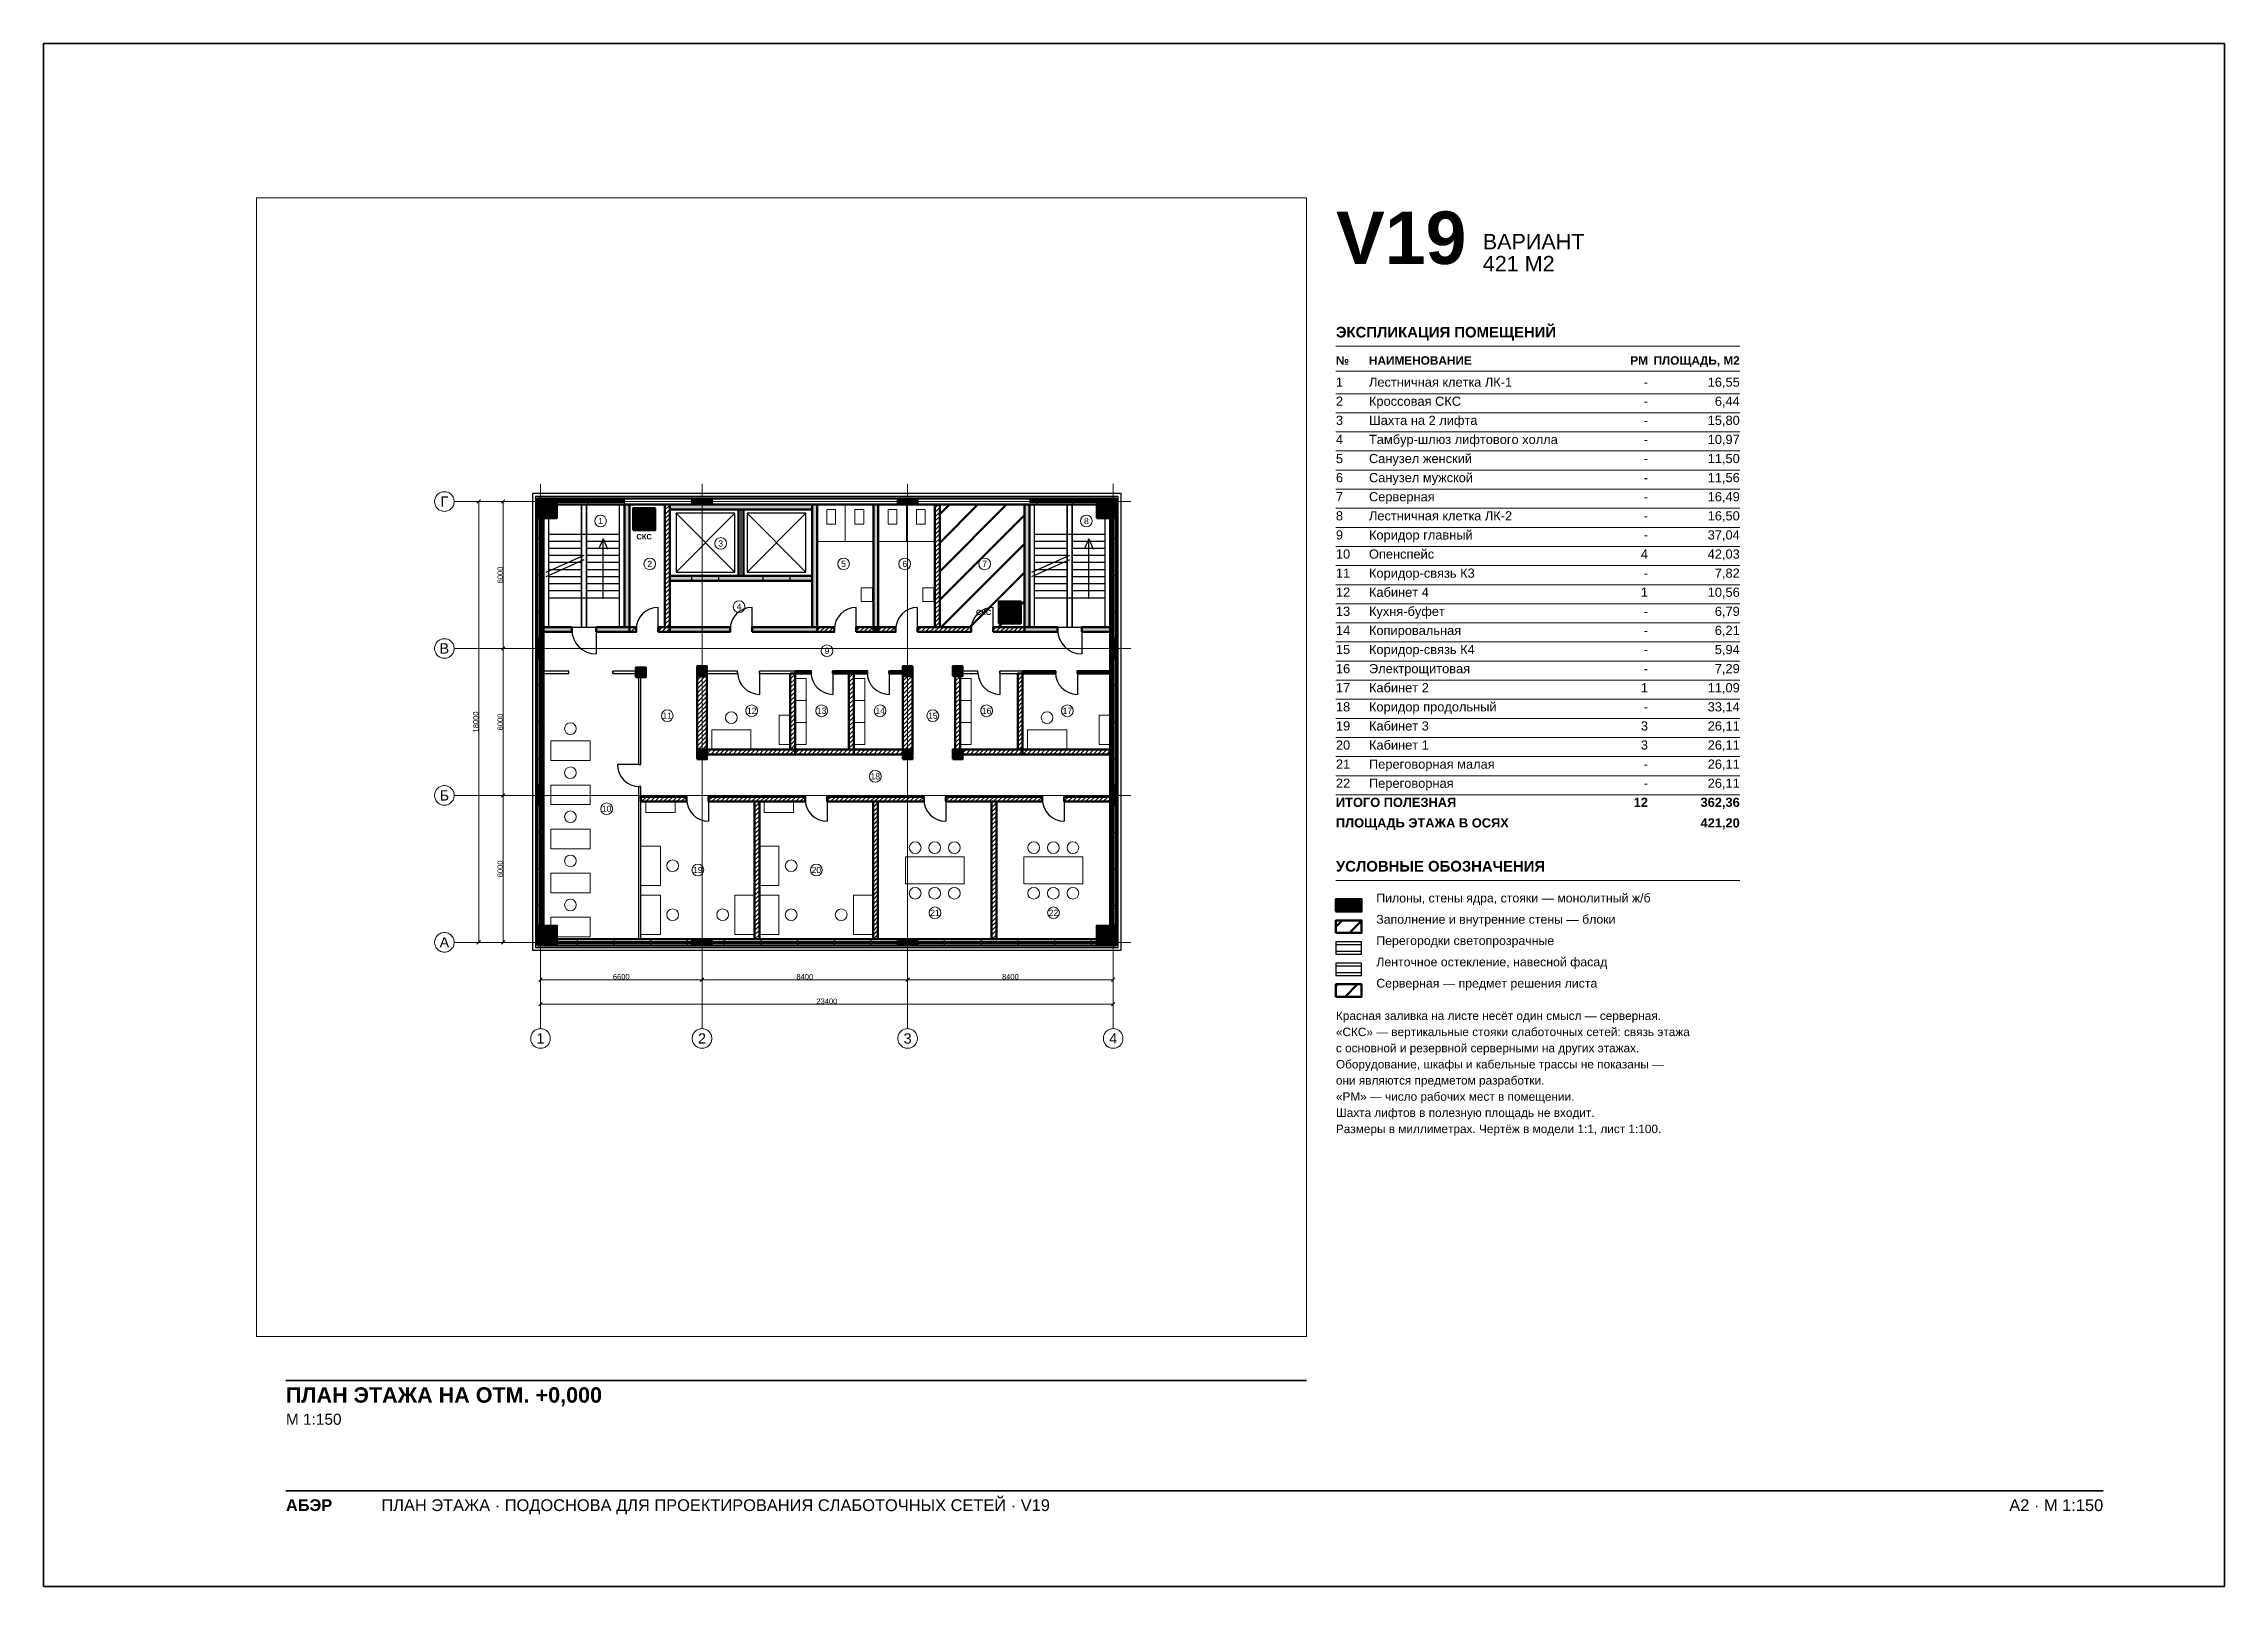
# Paper-space layout 'A2-1-100' of a CAD drawing. Header units: millimetres. Extents: x 0 to 594, y 0 to 420.
# The model-space entities are those that its viewports show. They can reach past a viewport. Long polylines and large blocks are cut down to what shows.
import ezdxf
from ezdxf.enums import TextEntityAlignment as Align

# ---------------------------------------------------------------- set-up
doc = ezdxf.new("R2010")
doc.units = ezdxf.units.MM
doc.linetypes.add('CENTER2', pattern=[2.541, 1.587, -0.318, 0.318, -0.318])
for name, color, linetype, lineweight in [('A-ANNO-LEGEND', 7, 'CONTINUOUS', 18), ('A-ANNO-NOTES', 8, 'CONTINUOUS', 13), ('A-ANNO-ROOM', 7, 'CONTINUOUS', 18), ('A-ANNO-TABLE', 7, 'CONTINUOUS', 18), ('A-DIMS', 8, 'CONTINUOUS', 13), ('A-DOOR', 3, 'CONTINUOUS', 25), ('A-ELEV', 7, 'CONTINUOUS', 25), ('A-FACADE-PANEL', 8, 'CONTINUOUS', 25), ('A-FURN', 8, 'CONTINUOUS', 18), ('A-GLAZ-RIBBON', 5, 'CONTINUOUS', 25), ('A-GRID', 8, 'CENTER2', 13), ('A-HATCH', 9, 'CONTINUOUS', 9), ('A-OUTLINE', 7, 'CONTINUOUS', 50), ('A-SANI', 8, 'CONTINUOUS', 18), ('A-STAIR', 7, 'CONTINUOUS', 25), ('A-TITLE', 7, 'CONTINUOUS', 35), ('A-VIEWPORT', 8, 'CONTINUOUS', 9), ('A-WALL-BLOCK', 9, 'CONTINUOUS', 50), ('A-WALL-GLASS', 4, 'CONTINUOUS', 25), ('A-WALL-RC', 7, 'CONTINUOUS', 50), ('E-SCS-RISER', 1, 'CONTINUOUS', 50), ('E-SERVER-ROOM', 1, 'CONTINUOUS', 50)]:
    doc.layers.add(name, color=color, linetype=linetype, lineweight=lineweight)
doc.styles.add('Arial', font='arial.ttf')
doc.styles.add('Arial-Bold', font='arialbd.ttf')
doc.styles.get("Standard").update_dxf_attribs({"font": 'arial.ttf'})

psp = doc.layouts.new('A2-1-100')

# ---------------------------------------------------------------- texts
at = {"layer": 'A-ANNO-LEGEND'}
for s, height, style, p in [('УСЛОВНЫЕ ОБОЗНАЧЕНИЯ', 2.9, 'Arial-Bold', (352, 194.6)), ('Пилоны, стены ядра, стояки — монолитный ж/б', 2.4, 'Arial', (363, 186.2)), ('Заполнение и внутренние стены — блоки', 2.4, 'Arial', (363, 180.4)), ('Перегородки светопрозрачные', 2.4, 'Arial', (363, 174.6)), ('Ленточное остекление, навесной фасад', 2.4, 'Arial', (363, 168.8)), ('Серверная — предмет решения листа', 2.4, 'Arial', (363, 163))]:
    psp.add_text(s, height=height, dxfattribs=dict(at, style=style)).set_placement(p)
at = {"layer": 'A-ANNO-NOTES', "style": 'Arial'}
for s, p in [('Красная заливка на листе несёт один смысл — серверная.', (352, 154.2)), ('«СКС» — вертикальные стояки слаботочных сетей: связь этажа', (352, 149.8)), ('с основной и резервной серверными на других этажах.', (352, 145.4)), ('Оборудование, шкафы и кабельные трассы не показаны —', (352, 141)), ('они являются предметом разработки.', (352, 136.6)), ('«РМ» — число рабочих мест в помещении.', (352, 132.2)), ('Шахта лифтов в полезную площадь не входит.', (352, 127.8)), ('Размеры в миллиметрах. Чертёж в модели 1:1, лист 1:100.', (352, 123.4))]:
    psp.add_text(s, height=2.3, dxfattribs=at).set_placement(p)
at = {"layer": 'A-ANNO-TABLE'}
for s, height, style, p in [('ЭКСПЛИКАЦИЯ ПОМЕЩЕНИЙ', 2.9, 'Arial-Bold', (352, 340)), ('№', 2.3, 'Arial-Bold', (352, 332.6)), ('НАИМЕНОВАНИЕ', 2.3, 'Arial-Bold', (361, 332.6)), ('1', 2.5, 'Arial', (352, 326.6)), ('Лестничная клетка ЛК-1', 2.5, 'Arial', (361, 326.6)), ('2', 2.5, 'Arial', (352, 321.4)), ('Кроссовая СКС', 2.5, 'Arial', (361, 321.4)), ('3', 2.5, 'Arial', (352, 316.2)), ('Шахта на 2 лифта', 2.5, 'Arial', (361, 316.2)), ('4', 2.5, 'Arial', (352, 311)), ('Тамбур-шлюз лифтового холла', 2.5, 'Arial', (361, 311)), ('5', 2.5, 'Arial', (352, 305.8)), ('6', 2.5, 'Arial', (352, 300.6)), ('Санузел женский', 2.5, 'Arial', (361, 305.8)), ('Санузел мужской', 2.5, 'Arial', (361, 300.6)), ('7', 2.5, 'Arial', (352, 295.4)), ('Серверная', 2.5, 'Arial', (361, 295.4)), ('8', 2.5, 'Arial', (352, 290.2)), ('Лестничная клетка ЛК-2', 2.5, 'Arial', (361, 290.2)), ('9', 2.5, 'Arial', (352, 285)), ('Коридор главный', 2.5, 'Arial', (361, 285)), ('10', 2.5, 'Arial', (352, 279.8)), ('Опенспейс', 2.5, 'Arial', (361, 279.8)), ('11', 2.5, 'Arial', (352, 274.6)), ('Коридор-связь К3', 2.5, 'Arial', (361, 274.6)), ('12', 2.5, 'Arial', (352, 269.4)), ('Кабинет 4', 2.5, 'Arial', (361, 269.4)), ('13', 2.5, 'Arial', (352, 264.2)), ('14', 2.5, 'Arial', (352, 259)), ('Кухня-буфет', 2.5, 'Arial', (361, 264.2)), ('Копировальная', 2.5, 'Arial', (361, 259)), ('15', 2.5, 'Arial', (352, 253.8)), ('Коридор-связь К4', 2.5, 'Arial', (361, 253.8)), ('16', 2.5, 'Arial', (352, 248.6)), ('Электрощитовая', 2.5, 'Arial', (361, 248.6)), ('17', 2.5, 'Arial', (352, 243.4)), ('Кабинет 2', 2.5, 'Arial', (361, 243.4)), ('18', 2.5, 'Arial', (352, 238.2)), ('Коридор продольный', 2.5, 'Arial', (361, 238.2)), ('19', 2.5, 'Arial', (352, 233)), ('Кабинет 3', 2.5, 'Arial', (361, 233)), ('20', 2.5, 'Arial', (352, 227.8)), ('Кабинет 1', 2.5, 'Arial', (361, 227.8)), ('21', 2.5, 'Arial', (352, 222.6)), ('22', 2.5, 'Arial', (352, 217.4)), ('Переговорная малая', 2.5, 'Arial', (361, 222.6)), ('Переговорная', 2.5, 'Arial', (361, 217.4)), ('ИТОГО ПОЛЕЗНАЯ', 2.5, 'Arial-Bold', (352, 212.2)), ('ПЛОЩАДЬ ЭТАЖА В ОСЯХ', 2.5, 'Arial-Bold', (352, 206.6))]:
    psp.add_text(s, height=height, dxfattribs=dict(at, style=style)).set_placement(p)
for s, height, style, p in [('РМ', 2.3, 'Arial-Bold', (437, 332.6)), ('ПЛОЩАДЬ, М2', 2.3, 'Arial-Bold', (462, 332.6)), ('-', 2.5, 'Arial', (437, 326.6)), ('16,55', 2.5, 'Arial', (462, 326.6)), ('-', 2.5, 'Arial', (437, 321.4)), ('6,44', 2.5, 'Arial', (462, 321.4)), ('-', 2.5, 'Arial', (437, 316.2)), ('15,80', 2.5, 'Arial', (462, 316.2)), ('-', 2.5, 'Arial', (437, 311)), ('10,97', 2.5, 'Arial', (462, 311)), ('-', 2.5, 'Arial', (437, 305.8)), ('11,50', 2.5, 'Arial', (462, 305.8)), ('11,56', 2.5, 'Arial', (462, 300.6)), ('-', 2.5, 'Arial', (437, 300.6)), ('16,49', 2.5, 'Arial', (462, 295.4)), ('-', 2.5, 'Arial', (437, 295.4)), ('-', 2.5, 'Arial', (437, 290.2)), ('16,50', 2.5, 'Arial', (462, 290.2)), ('-', 2.5, 'Arial', (437, 285)), ('37,04', 2.5, 'Arial', (462, 285)), ('4', 2.5, 'Arial', (437, 279.8)), ('42,03', 2.5, 'Arial', (462, 279.8)), ('-', 2.5, 'Arial', (437, 274.6)), ('7,82', 2.5, 'Arial', (462, 274.6)), ('1', 2.5, 'Arial', (437, 269.4)), ('10,56', 2.5, 'Arial', (462, 269.4)), ('-', 2.5, 'Arial', (437, 264.2)), ('6,79', 2.5, 'Arial', (462, 264.2)), ('6,21', 2.5, 'Arial', (462, 259)), ('-', 2.5, 'Arial', (437, 259)), ('5,94', 2.5, 'Arial', (462, 253.8)), ('-', 2.5, 'Arial', (437, 253.8)), ('-', 2.5, 'Arial', (437, 248.6)), ('7,29', 2.5, 'Arial', (462, 248.6)), ('1', 2.5, 'Arial', (437, 243.4)), ('11,09', 2.5, 'Arial', (462, 243.4)), ('-', 2.5, 'Arial', (437, 238.2)), ('33,14', 2.5, 'Arial', (462, 238.2)), ('3', 2.5, 'Arial', (437, 233)), ('26,11', 2.5, 'Arial', (462, 233)), ('3', 2.5, 'Arial', (437, 227.8)), ('26,11', 2.5, 'Arial', (462, 227.8)), ('-', 2.5, 'Arial', (437, 222.6)), ('26,11', 2.5, 'Arial', (462, 222.6)), ('26,11', 2.5, 'Arial', (462, 217.4)), ('12', 2.5, 'Arial-Bold', (437, 212.2)), ('-', 2.5, 'Arial', (437, 217.4)), ('362,36', 2.5, 'Arial-Bold', (462, 212.2)), ('421,20', 2.5, 'Arial-Bold', (462, 206.6))]:
    psp.add_text(s, height=height, dxfattribs=dict(at, style=style)).set_placement(p, align=Align.RIGHT)
at = {"layer": 'A-TITLE'}
for s, height, style, p in [('V19', 14.3, 'Arial-Bold', (352, 360)), ('ВАРИАНТ', 4.2, 'Arial', (392, 364)), ('421 М2', 4.2, 'Arial', (392, 358)), ('ПЛАН ЭТАЖА НА ОТМ. +0,000', 4.2, 'Arial-Bold', (66, 50)), ('М 1:150', 3, 'Arial', (66, 44)), ('ПЛАН ЭТАЖА · ПОДОСНОВА ДЛЯ ПРОЕКТИРОВАНИЯ СЛАБОТОЧНЫХ СЕТЕЙ · V19', 3.2, 'Arial', (92, 20.5)), ('АБЭР', 3.2, 'Arial-Bold', (66, 20.5))]:
    psp.add_text(s, height=height, dxfattribs=dict(at, style=style)).set_placement(p)
at = {"layer": 'A-TITLE', "style": 'Arial'}
psp.add_text('A2 · М 1:150', height=3.2, dxfattribs=at).set_placement((561, 20.5), align=Align.RIGHT)

msp = doc.modelspace()

# ---------------------------------------------------------------- texts
at = {"layer": 'A-ANNO-ROOM'}
for s, p in [('1', (2455, 17205)), ('8', (22305, 17205)), ('3', (7365, 16290)), ('2', (4465, 15455)), ('5', (12383, 15455)), ('6', (14883, 15455)), ('7', (18146, 15455)), ('4', (8115, 13705)), ('9', (11705, 11905)), ('11', (5179, 9255)), ('12', (8630, 9455)), ('13', (11488, 9455)), ('14', (13877, 9455)), ('15', (16030, 9255)), ('16', (18228, 9455)), ('17', (21529, 9455)), ('18', (13679, 6777)), ('10', (2705, 5455)), ('19', (6429, 2955)), ('20', (11273, 2955)), ('21', (16117, 1205)), ('22', (20961, 1205))]:
    msp.add_text(s, height=250, dxfattribs=at).set_placement(p, align=Align.MIDDLE_CENTER)
at = {"layer": 'A-DIMS'}
for s, p in [('6000', (-1645, 15000)), ('18000', (-2645, 9000)), ('6000', (-1645, 9000)), ('6000', (-1645, 3000))]:
    msp.add_text(s, height=220, rotation=90, dxfattribs=at).set_placement(p, align=Align.MIDDLE_CENTER)
for s, p in [('6600', (3300, -1405)), ('8400', (10800, -1405)), ('8400', (19200, -1405)), ('23400', (11700, -2405))]:
    msp.add_text(s, height=220, dxfattribs=at).set_placement(p, align=Align.MIDDLE_CENTER)
at = {"layer": 'A-GRID'}
for s, p in [('Г', (-3925, 18000)), ('В', (-3925, 12000)), ('Б', (-3925, 6000)), ('А', (-3925, 0)), ('1', (0, -3925)), ('2', (6600, -3925)), ('3', (15000, -3925)), ('4', (23400, -3925))]:
    msp.add_text(s, height=420, dxfattribs=at).set_placement(p, align=Align.MIDDLE_CENTER)
at = {"layer": 'E-SCS-RISER', "style": 'Arial-Bold'}
for p in [(4235, 16565), (18105, 13475)]:
    msp.add_text('СКС', height=220, dxfattribs=at).set_placement(p, align=Align.MIDDLE_CENTER)

# ---------------------------------------------------------------- hatches: boundary and pattern name
at = {"layer": 'A-HATCH'}
h = msp.add_hatch(dxfattribs=at)
h.set_pattern_fill('ANSI31', scale=40)
h.paths.add_polyline_path([(5085, 12875), (5285, 12875), (5285, 17875), (5285, 17875), (5085, 17875), (5085, 17875)])
h = msp.add_hatch(dxfattribs=at)
h.set_pattern_fill('ANSI31', scale=40)
h.paths.add_polyline_path([(16116, 12875), (16316, 12875), (16316, 17875), (16316, 17875), (16116, 17875), (16116, 17875)])
h = msp.add_hatch(dxfattribs=at)
h.set_pattern_fill('ANSI31', scale=40)
h.paths.add_polyline_path([(3635, 12675), (3910, 12675), (3910, 12875), (3635, 12875)])
h = msp.add_hatch(dxfattribs=at)
h.set_pattern_fill('ANSI31', scale=40)
h.paths.add_polyline_path([(4810, 12675), (5285, 12675), (5285, 12875), (4810, 12875)])
h = msp.add_hatch(dxfattribs=at)
h.set_pattern_fill('ANSI31', scale=40)
h.paths.add_polyline_path([(11303, 12675), (12003, 12675), (12003, 12875), (11303, 12875)])
h = msp.add_hatch(dxfattribs=at)
h.set_pattern_fill('ANSI31', scale=40)
h.paths.add_polyline_path([(12903, 12675), (13603, 12675), (13603, 12875), (12903, 12875)])
h = msp.add_hatch(dxfattribs=at)
h.set_pattern_fill('ANSI31', scale=40)
h.paths.add_polyline_path([(13803, 12675), (14510, 12675), (14510, 12875), (13803, 12875)])
h = msp.add_hatch(dxfattribs=at)
h.set_pattern_fill('ANSI31', scale=40)
h.paths.add_polyline_path([(15410, 12675), (17596, 12675), (17596, 12875), (15410, 12875)])
h = msp.add_hatch(dxfattribs=at)
h.set_pattern_fill('ANSI31', scale=40)
h.paths.add_polyline_path([(18496, 12675), (19775, 12675), (19775, 12875), (18496, 12875)])
h = msp.add_hatch(dxfattribs=at)
h.set_pattern_fill('ANSI31', scale=40)
h.paths.add_polyline_path([(3999, 10975), (4099, 10975), (4099, 11075), (3999, 11075)])
h = msp.add_hatch(dxfattribs=at)
h.set_pattern_fill('ANSI31', scale=40)
h.paths.add_polyline_path([(6400, 7675), (6800, 7675), (6800, 11075), (6400, 11075)])
h = msp.add_hatch(dxfattribs=at)
h.set_pattern_fill('ANSI31', scale=40)
h.paths.add_polyline_path([(10208, 7875), (10408, 7875), (10408, 10975), (10208, 10975)])
h = msp.add_hatch(dxfattribs=at)
h.set_pattern_fill('ANSI31', scale=40)
h.paths.add_polyline_path([(10408, 10975), (11052, 10975), (11052, 11075), (10408, 11075)])
h = msp.add_hatch(dxfattribs=at)
h.set_pattern_fill('ANSI31', scale=40)
h.paths.add_polyline_path([(11952, 10975), (12797, 10975), (12797, 11075), (11952, 11075)])
h = msp.add_hatch(dxfattribs=at)
h.set_pattern_fill('ANSI31', scale=40)
h.paths.add_polyline_path([(12597, 7875), (12797, 7875), (12797, 10975), (12597, 10975)])
h = msp.add_hatch(dxfattribs=at)
h.set_pattern_fill('ANSI31', scale=40)
h.paths.add_polyline_path([(12797, 10975), (13348, 10975), (13348, 11075), (12797, 11075)])
h = msp.add_hatch(dxfattribs=at)
h.set_pattern_fill('ANSI31', scale=40)
h.paths.add_polyline_path([(14248, 10975), (14800, 10975), (14800, 11075), (14248, 11075)])
h = msp.add_hatch(dxfattribs=at)
h.set_pattern_fill('ANSI31', scale=40)
h.paths.add_polyline_path([(14800, 7675), (15200, 7675), (15200, 11075), (14800, 11075)])
h = msp.add_hatch(dxfattribs=at)
h.set_pattern_fill('ANSI31', scale=40)
h.paths.add_polyline_path([(16948, 7675), (17148, 7675), (17148, 11075), (16948, 11075)])
h = msp.add_hatch(dxfattribs=at)
h.set_pattern_fill('ANSI31', scale=40)
h.paths.add_polyline_path([(19499, 7875), (19699, 7875), (19699, 10975), (19499, 10975)])
h = msp.add_hatch(dxfattribs=at)
h.set_pattern_fill('ANSI31', scale=40)
h.paths.add_polyline_path([(19699, 10975), (21037, 10975), (21037, 11075), (19699, 11075)])
h = msp.add_hatch(dxfattribs=at)
h.set_pattern_fill('ANSI31', scale=40)
h.paths.add_polyline_path([(21937, 10975), (23275, 10975), (23275, 10975), (23275, 11075), (23275, 11075), (21937, 11075)])
h = msp.add_hatch(dxfattribs=at)
h.set_pattern_fill('ANSI31', scale=40)
h.paths.add_polyline_path([(6800, 7675), (10408, 7675), (10408, 7875), (6800, 7875)])
h = msp.add_hatch(dxfattribs=at)
h.set_pattern_fill('ANSI31', scale=40)
h.paths.add_polyline_path([(10408, 7675), (12797, 7675), (12797, 7875), (10408, 7875)])
h = msp.add_hatch(dxfattribs=at)
h.set_pattern_fill('ANSI31', scale=40)
h.paths.add_polyline_path([(12797, 7675), (14800, 7675), (14800, 7875), (12797, 7875)])
h = msp.add_hatch(dxfattribs=at)
h.set_pattern_fill('ANSI31', scale=40)
h.paths.add_polyline_path([(17148, 7675), (19699, 7675), (19699, 7875), (17148, 7875)])
h = msp.add_hatch(dxfattribs=at)
h.set_pattern_fill('ANSI31', scale=40)
h.paths.add_polyline_path([(19699, 7675), (23275, 7675), (23275, 7675), (23275, 7875), (23275, 7875), (19699, 7875)])
h = msp.add_hatch(dxfattribs=at)
h.set_pattern_fill('ANSI31', scale=40)
h.paths.add_polyline_path([(4099, 5747), (5971, 5747), (5971, 5947), (4099, 5947)])
h = msp.add_hatch(dxfattribs=at)
h.set_pattern_fill('ANSI31', scale=40)
h.paths.add_polyline_path([(6871, 5747), (10815, 5747), (10815, 5947), (6871, 5947)])
h = msp.add_hatch(dxfattribs=at)
h.set_pattern_fill('ANSI31', scale=40)
h.paths.add_polyline_path([(8743, 125), (8943, 125), (8943, 125), (8943, 5747), (8743, 5747), (8743, 125)])
h = msp.add_hatch(dxfattribs=at)
h.set_pattern_fill('ANSI31', scale=40)
h.paths.add_polyline_path([(11715, 5747), (15659, 5747), (15659, 5947), (11715, 5947)])
h = msp.add_hatch(dxfattribs=at)
h.set_pattern_fill('ANSI31', scale=40)
h.paths.add_polyline_path([(13587, 125), (13787, 125), (13787, 125), (13787, 5747), (13587, 5747), (13587, 125)])
h = msp.add_hatch(dxfattribs=at)
h.set_pattern_fill('ANSI31', scale=40)
h.paths.add_polyline_path([(16559, 5747), (20503, 5747), (20503, 5947), (16559, 5947)])
h = msp.add_hatch(dxfattribs=at)
h.set_pattern_fill('ANSI31', scale=40)
h.paths.add_polyline_path([(18431, 125), (18631, 125), (18631, 125), (18631, 5747), (18431, 5747), (18431, 125)])
h = msp.add_hatch(dxfattribs=at)
h.set_pattern_fill('ANSI31', scale=40)
h.paths.add_polyline_path([(21403, 5747), (23275, 5747), (23275, 5747), (23275, 5947), (23275, 5947), (21403, 5947)])
at = {"layer": 'A-WALL-RC'}
h = msp.add_hatch(color=7, dxfattribs=at)
h.dxf.hatch_style = 1
h.paths.add_polyline_path([(-125, 17325), (675, 17325), (675, 18125), (-125, 18125)])
h = msp.add_hatch(color=7, dxfattribs=at)
h.dxf.hatch_style = 1
h.paths.add_polyline_path([(3435, 12875), (3635, 12875), (3635, 17875), (3635, 17875), (3435, 17875), (3435, 17875)])
h = msp.add_hatch(color=7, dxfattribs=at)
h.dxf.hatch_style = 1
h.paths.add_polyline_path([(5285, 17675), (11103, 17675), (11103, 17875), (11103, 17875), (5285, 17875), (5285, 17875)])
h = msp.add_hatch(color=7, dxfattribs=at)
h.dxf.hatch_style = 1
h.paths.add_polyline_path([(6200, 17875), (7000, 17875), (7000, 18125), (6200, 18125)])
h = msp.add_hatch(color=7, dxfattribs=at)
h.dxf.hatch_style = 1
h.paths.add_polyline_path([(11103, 12875), (11303, 12875), (11303, 17875), (11303, 17875), (11103, 17875), (11103, 17875)])
h = msp.add_hatch(color=7, dxfattribs=at)
h.dxf.hatch_style = 1
h.paths.add_polyline_path([(13603, 12875), (13803, 12875), (13803, 17875), (13803, 17875), (13603, 17875), (13603, 17875)])
h = msp.add_hatch(color=7, dxfattribs=at)
h.dxf.hatch_style = 1
h.paths.add_polyline_path([(14600, 17875), (15400, 17875), (15400, 18125), (14600, 18125)])
h = msp.add_hatch(color=7, dxfattribs=at)
h.dxf.hatch_style = 1
h.paths.add_polyline_path([(19775, 12875), (19975, 12875), (19975, 17875), (19975, 17875), (19775, 17875), (19775, 17875)])
h = msp.add_hatch(color=7, dxfattribs=at)
h.dxf.hatch_style = 1
h.paths.add_polyline_path([(22725, 17325), (23525, 17325), (23525, 18125), (22725, 18125)])
h = msp.add_hatch(color=7, dxfattribs=at)
h.dxf.hatch_style = 1
h.paths.add_polyline_path([(8094, 14960), (8294, 14960), (8294, 17675), (8094, 17675)])
h = msp.add_hatch(color=7, dxfattribs=at)
h.dxf.hatch_style = 1
h.paths.add_polyline_path([(5285, 14760), (11103, 14760), (11103, 14960), (5285, 14960)])
h = msp.add_hatch(color=7, dxfattribs=at)
h.dxf.hatch_style = 1
h.paths.add_polyline_path([(125, 12675), (125, 12675), (1280, 12675), (1280, 12875), (125, 12875), (125, 12875)])
h = msp.add_hatch(color=7, dxfattribs=at)
h.dxf.hatch_style = 1
h.paths.add_polyline_path([(2280, 12675), (3635, 12675), (3635, 12875), (2280, 12875)])
h = msp.add_hatch(color=7, dxfattribs=at)
h.dxf.hatch_style = 1
h.paths.add_polyline_path([(5285, 12675), (7744, 12675), (7744, 12875), (5285, 12875)])
h = msp.add_hatch(color=7, dxfattribs=at)
h.dxf.hatch_style = 1
h.paths.add_polyline_path([(8644, 12675), (11303, 12675), (11303, 12875), (8644, 12875)])
h = msp.add_hatch(color=7, dxfattribs=at)
h.dxf.hatch_style = 1
h.paths.add_polyline_path([(13603, 12675), (13803, 12675), (13803, 12875), (13603, 12875)])
h = msp.add_hatch(color=7, dxfattribs=at)
h.dxf.hatch_style = 1
h.paths.add_polyline_path([(19775, 12675), (21125, 12675), (21125, 12875), (19775, 12875)])
h = msp.add_hatch(color=7, dxfattribs=at)
h.dxf.hatch_style = 1
h.paths.add_polyline_path([(22125, 12675), (23275, 12675), (23275, 12675), (23275, 12875), (23275, 12875), (22125, 12875)])
h = msp.add_hatch(color=7, dxfattribs=at)
h.dxf.hatch_style = 1
h.paths.add_polyline_path([(-125, 11600), (125, 11600), (125, 12400), (-125, 12400)])
h = msp.add_hatch(color=7, dxfattribs=at)
h.dxf.hatch_style = 1
h.paths.add_polyline_path([(23275, 11600), (23525, 11600), (23525, 12400), (23275, 12400)])
h = msp.add_hatch(color=7, dxfattribs=at)
h.dxf.hatch_style = 1
h.paths.add_polyline_path([(3899, 10825), (4299, 10825), (4299, 11225), (3899, 11225)])
h = msp.add_hatch(color=7, dxfattribs=at)
h.dxf.hatch_style = 1
h.paths.add_polyline_path([(6400, 10875), (6800, 10875), (6800, 11275), (6400, 11275)])
h = msp.add_hatch(color=7, dxfattribs=at)
h.dxf.hatch_style = 1
h.paths.add_polyline_path([(14800, 10875), (15200, 10875), (15200, 11275), (14800, 11275)])
h = msp.add_hatch(color=7, dxfattribs=at)
h.dxf.hatch_style = 1
h.paths.add_polyline_path([(16848, 10875), (17248, 10875), (17248, 11275), (16848, 11275)])
h = msp.add_hatch(color=7, dxfattribs=at)
h.dxf.hatch_style = 1
h.paths.add_polyline_path([(6400, 7475), (6800, 7475), (6800, 7875), (6400, 7875)])
h = msp.add_hatch(color=7, dxfattribs=at)
h.dxf.hatch_style = 1
h.paths.add_polyline_path([(14800, 7475), (15200, 7475), (15200, 7875), (14800, 7875)])
h = msp.add_hatch(color=7, dxfattribs=at)
h.dxf.hatch_style = 1
h.paths.add_polyline_path([(16848, 7475), (17248, 7475), (17248, 7875), (16848, 7875)])
h = msp.add_hatch(color=7, dxfattribs=at)
h.dxf.hatch_style = 1
h.paths.add_polyline_path([(-125, 5600), (125, 5600), (125, 6400), (-125, 6400)])
h = msp.add_hatch(color=7, dxfattribs=at)
h.dxf.hatch_style = 1
h.paths.add_polyline_path([(23275, 5600), (23525, 5600), (23525, 6400), (23275, 6400)])
h = msp.add_hatch(color=7, dxfattribs=at)
h.dxf.hatch_style = 1
h.paths.add_polyline_path([(-125, -125), (675, -125), (675, 675), (-125, 675)])
h = msp.add_hatch(color=7, dxfattribs=at)
h.dxf.hatch_style = 1
h.paths.add_polyline_path([(6200, -125), (7000, -125), (7000, 125), (6200, 125)])
h = msp.add_hatch(color=7, dxfattribs=at)
h.dxf.hatch_style = 1
h.paths.add_polyline_path([(14600, -125), (15400, -125), (15400, 125), (14600, 125)])
h = msp.add_hatch(color=7, dxfattribs=at)
h.dxf.hatch_style = 1
h.paths.add_polyline_path([(22725, -125), (23525, -125), (23525, 675), (22725, 675)])
at = {"layer": 'E-SCS-RISER'}
h = msp.add_hatch(color=7, dxfattribs=at)
h.dxf.hatch_style = 1
h.paths.add_polyline_path([(3785, 16825), (4685, 16825), (4685, 17725), (3785, 17725)])
h = msp.add_hatch(color=7, dxfattribs=at)
h.dxf.hatch_style = 1
h.paths.add_polyline_path([(18725, 13025), (19625, 13025), (19625, 13925), (18725, 13925)])
at = {"layer": 'E-SERVER-ROOM'}
h = msp.add_hatch(dxfattribs=at)
h.set_pattern_fill('ANSI31', scale=260)
h.paths.add_polyline_path([(16316, 12875), (19775, 12875), (19775, 17875), (16316, 17875)])

# ---------------------------------------------------------------- linework, layer by layer
at = {"layer": 'A-ANNO-ROOM'}
for centre in [(2455, 17205), (22305, 17205), (7365, 16290), (4465, 15455), (12383, 15455), (14883, 15455), (18146, 15455), (8115, 13705), (11705, 11905), (5179, 9255), (8630, 9455), (11488, 9455), (13877, 9455), (16030, 9255), (18228, 9455), (21529, 9455), (13679, 6777), (2705, 5455), (6429, 2955), (11273, 2955), (16117, 1205), (20961, 1205)]:
    msp.add_circle(centre, 240, dxfattribs=at)
at = {"layer": 'A-DIMS'}
for p, q in [((-2596, 17929), (-2454, 18071)), ((-2525, 0), (-2525, 18000)), ((-1596, 17929), (-1454, 18071)), ((-1525, 12000), (-1525, 18000)), ((-1596, 11929), (-1454, 12071)), ((-1596, 11929), (-1454, 12071)), ((-1525, 6000), (-1525, 12000)), ((-1596, 5929), (-1454, 6071)), ((-1596, 5929), (-1454, 6071)), ((-1525, 0), (-1525, 6000)), ((-2596, -71), (-2454, 71)), ((-1596, -71), (-1454, 71)), ((-71, -1596), (71, -1454)), ((0, -1525), (6600, -1525)), ((6529, -1596), (6671, -1454)), ((6529, -1596), (6671, -1454)), ((6600, -1525), (15000, -1525)), ((14929, -1596), (15071, -1454)), ((14929, -1596), (15071, -1454)), ((15000, -1525), (23400, -1525)), ((23329, -1596), (23471, -1454)), ((-71, -2596), (71, -2454)), ((0, -2525), (23400, -2525)), ((23329, -2596), (23471, -2454))]:
    msp.add_line(p, q, dxfattribs=at)
at = {"layer": 'A-DOOR'}
for p, q in [((6190, 14760), (6190, 14960)), ((7290, 14760), (7290, 14960)), ((9098, 14760), (9098, 14960)), ((10198, 14760), (10198, 14960)), ((4810, 12775), (4810, 13675)), ((8644, 12775), (8644, 13675)), ((12903, 12775), (12903, 13675)), ((15410, 12775), (15410, 13675)), ((18496, 12775), (18496, 13675)), ((1280, 12675), (1280, 12875)), ((2280, 12675), (2280, 12875)), ((2280, 12775), (2280, 11775)), ((3910, 12675), (3910, 12875)), ((4810, 12675), (4810, 12875)), ((7744, 12675), (7744, 12875)), ((8644, 12675), (8644, 12875)), ((12003, 12675), (12003, 12875)), ((12903, 12675), (12903, 12875)), ((14510, 12675), (14510, 12875)), ((15410, 12675), (15410, 12875)), ((17596, 12675), (17596, 12875)), ((18496, 12675), (18496, 12875)), ((21125, 12675), (21125, 12875)), ((22125, 12675), (22125, 12875)), ((22125, 12775), (22125, 11775)), ((1162, 10975), (1162, 11075)), ((2962, 10975), (2962, 11075)), ((8054, 10975), (8054, 11075)), ((8954, 10975), (8954, 11075)), ((8954, 11025), (8954, 10125)), ((11052, 10975), (11052, 11075)), ((11952, 10975), (11952, 11075)), ((11952, 11025), (11952, 10125)), ((13348, 10975), (13348, 11075)), ((14248, 10975), (14248, 11075)), ((14248, 11025), (14248, 10125)), ((17874, 10975), (17874, 11075)), ((18774, 10975), (18774, 11075)), ((18774, 11025), (18774, 10125)), ((21037, 10975), (21037, 11075)), ((21937, 10975), (21937, 11075)), ((21937, 11025), (21937, 10125)), ((4049, 7261), (3149, 7261)), ((3999, 7261), (4099, 7261)), ((3999, 6361), (4099, 6361)), ((5971, 5747), (5971, 5947)), ((6871, 5747), (6871, 5947)), ((6871, 5847), (6871, 4947)), ((10815, 5747), (10815, 5947)), ((11715, 5747), (11715, 5947)), ((11715, 5847), (11715, 4947)), ((15659, 5747), (15659, 5947)), ((16559, 5747), (16559, 5947)), ((16559, 5847), (16559, 4947)), ((20503, 5747), (20503, 5947)), ((21403, 5747), (21403, 5947)), ((21403, 5847), (21403, 4947))]:
    msp.add_line(p, q, dxfattribs=at)
for centre, radius, start, end in [((4810, 12775), 900, 90, 180), ((8644, 12775), 900, 90, 180), ((12903, 12775), 900, 90, 180), ((15410, 12775), 900, 90, 180), ((18496, 12775), 900, 90, 180), ((2280, 12775), 1000, 180, -90), ((22125, 12775), 1000, 180, -90), ((8954, 11025), 900, 180, -90), ((11952, 11025), 900, 180, -90), ((14248, 11025), 900, 180, -90), ((18774, 11025), 900, 180, -90), ((21937, 11025), 900, 180, -90), ((4049, 7261), 900, 180, -90), ((6871, 5847), 900, 180, -90), ((11715, 5847), 900, 180, -90), ((16559, 5847), 900, 180, -90), ((21403, 5847), 900, 180, -90)]:
    msp.add_arc(centre, radius, start, end, dxfattribs=at)
at = {"layer": 'A-ELEV'}
for p, q in [((5540, 15110), (7940, 17525)), ((5540, 17525), (7940, 15110)), ((8194, 14960), (8194, 17675)), ((8448, 15110), (10848, 17525)), ((8448, 17525), (10848, 15110))]:
    msp.add_line(p, q, dxfattribs=at)
for points in [[(5540, 15110), (7940, 15110), (7940, 17525), (5540, 17525)], [(8448, 15110), (10848, 15110), (10848, 17525), (8448, 17525)]]:
    msp.add_lwpolyline(points, close=True, dxfattribs=at)
at = {"layer": 'A-FACADE-PANEL'}
for points in [[(-325, -325), (23725, -325), (23725, 18325), (-325, 18325)], [(-205, -205), (23605, -205), (23605, 18205), (-205, 18205)]]:
    msp.add_lwpolyline(points, close=True, dxfattribs=at)
at = {"layer": 'A-FURN'}
for p, q in [((10408, 9875), (10858, 9875)), ((12797, 9875), (13247, 9875)), ((17148, 9875), (17598, 9875)), ((10408, 8975), (10858, 8975)), ((12797, 8975), (13247, 8975)), ((17148, 8975), (17598, 8975))]:
    msp.add_line(p, q, dxfattribs=at)
for points in [[(10408, 8075), (10858, 8075), (10858, 10775), (10408, 10775)], [(12797, 8075), (13247, 8075), (13247, 10775), (12797, 10775)], [(17148, 8075), (17598, 8075), (17598, 10775), (17148, 10775)], [(9758, 8075), (10208, 8075), (10208, 9275), (9758, 9275)], [(22825, 8075), (23275, 8075), (23275, 9275), (22825, 9275)], [(425, 7425), (2025, 7425), (2025, 8225), (425, 8225)], [(7000, 7875), (8600, 7875), (8600, 8675), (7000, 8675)], [(19899, 7875), (21499, 7875), (21499, 8675), (19899, 8675)], [(425, 5625), (2025, 5625), (2025, 6425), (425, 6425)], [(4299, 5297), (5499, 5297), (5499, 5747), (4299, 5747)], [(9143, 5297), (10343, 5297), (10343, 5747), (9143, 5747)], [(425, 3825), (2025, 3825), (2025, 4625), (425, 4625)], [(4099, 2325), (4899, 2325), (4899, 3925), (4099, 3925)], [(8943, 2325), (9743, 2325), (9743, 3925), (8943, 3925)], [(425, 2025), (2025, 2025), (2025, 2825), (425, 2825)], [(14909, 2386), (17309, 2386), (17309, 3486), (14909, 3486)], [(19753, 2386), (22153, 2386), (22153, 3486), (19753, 3486)], [(4099, 325), (4899, 325), (4899, 1925), (4099, 1925)], [(7943, 325), (8743, 325), (8743, 1925), (7943, 1925)], [(8943, 325), (9743, 325), (9743, 1925), (8943, 1925)], [(12787, 325), (13587, 325), (13587, 1925), (12787, 1925)], [(425, 225), (2025, 225), (2025, 1025), (425, 1025)]]:
    msp.add_lwpolyline(points, close=True, dxfattribs=at)
for centre in [(1225, 8725), (7800, 9175), (20699, 9175), (1225, 6925), (1225, 5125), (1225, 3325), (15309, 3866), (16109, 3866), (16909, 3866), (20153, 3866), (20953, 3866), (21753, 3866), (5399, 3125), (10243, 3125), (15309, 2006), (16109, 2006), (16909, 2006), (20153, 2006), (20953, 2006), (21753, 2006), (1225, 1525), (5399, 1125), (7443, 1125), (10243, 1125), (12287, 1125)]:
    msp.add_circle(centre, 240, dxfattribs=at)
at = {"layer": 'A-GLAZ-RIBBON'}
for p, q in [((125, 18000), (-125, 18000)), ((-40, 18000), (-40, 0)), ((40, 18000), (40, 0)), ((3435, 18040), (125, 18040)), ((3435, 17960), (125, 17960)), ((435, 17875), (435, 18125)), ((1935, 17875), (1935, 18125)), ((3435, 17875), (3435, 18125)), ((23275, 18040), (19975, 18040)), ((23275, 17960), (19975, 17960)), ((20275, 17875), (20275, 18125)), ((21775, 17875), (21775, 18125)), ((23275, 17875), (23275, 18125)), ((23275, 18000), (23525, 18000)), ((23360, 0), (23360, 18000)), ((23440, 0), (23440, 18000)), ((125, 16500), (-125, 16500)), ((23275, 16500), (23525, 16500)), ((125, 15000), (-125, 15000)), ((23275, 15000), (23525, 15000)), ((125, 13500), (-125, 13500)), ((23275, 13500), (23525, 13500)), ((125, 12000), (-125, 12000)), ((23275, 12000), (23525, 12000)), ((125, 10500), (-125, 10500)), ((23275, 10500), (23525, 10500)), ((125, 9000), (-125, 9000)), ((23275, 9000), (23525, 9000)), ((125, 7500), (-125, 7500)), ((23275, 7500), (23525, 7500)), ((125, 6000), (-125, 6000)), ((23275, 6000), (23525, 6000)), ((125, 4500), (-125, 4500)), ((23275, 4500), (23525, 4500)), ((125, 3000), (-125, 3000)), ((23275, 3000), (23525, 3000)), ((125, 1500), (-125, 1500)), ((23275, 1500), (23525, 1500)), ((125, 0), (-125, 0)), ((0, 125), (0, -125)), ((0, 40), (23400, 40)), ((1500, 125), (1500, -125)), ((3000, 125), (3000, -125)), ((4500, 125), (4500, -125)), ((6000, 125), (6000, -125)), ((7500, 125), (7500, -125)), ((9000, 125), (9000, -125)), ((10500, 125), (10500, -125)), ((12000, 125), (12000, -125)), ((13500, 125), (13500, -125)), ((15000, 125), (15000, -125)), ((16500, 125), (16500, -125)), ((18000, 125), (18000, -125)), ((19500, 125), (19500, -125)), ((21000, 125), (21000, -125)), ((22500, 125), (22500, -125)), ((23275, 0), (23525, 0)), ((0, -40), (23400, -40))]:
    msp.add_line(p, q, dxfattribs=at)
at = {"layer": 'A-GRID'}
for p, q in [((0, -3525), (0, 18725)), ((6600, -3525), (6600, 18725)), ((15000, -3525), (15000, 18725)), ((23400, -3525), (23400, 18725)), ((-3525, 18000), (24125, 18000)), ((-3525, 12000), (24125, 12000)), ((-3525, 6000), (24125, 6000)), ((-3525, 0), (24125, 0))]:
    msp.add_line(p, q, dxfattribs=at)
for centre in [(-3925, 18000), (-3925, 12000), (-3925, 6000), (-3925, 0), (0, -3925), (6600, -3925), (15000, -3925), (23400, -3925)]:
    msp.add_circle(centre, 400, dxfattribs=at)
at = {"layer": 'A-OUTLINE'}
for points in [[(-125, -125), (23525, -125), (23525, 18125), (-125, 18125)], [(125, 125), (23275, 125), (23275, 17875), (125, 17875)]]:
    msp.add_lwpolyline(points, close=True, dxfattribs=at)
at = {"layer": 'A-SANI'}
for points in [[(11303, 16375), (12453, 16375), (12453, 17875), (11303, 17875)], [(12453, 16375), (13603, 16375), (13603, 17875), (12453, 17875)], [(13803, 16375), (14960, 16375), (14960, 17875), (13803, 17875)], [(14960, 16375), (16116, 16375), (16116, 17875), (14960, 17875)], [(11698, 17075), (12058, 17075), (12058, 17675), (11698, 17675)], [(12848, 17075), (13208, 17075), (13208, 17675), (12848, 17675)], [(14201, 17075), (14561, 17075), (14561, 17675), (14201, 17675)], [(15358, 17075), (15718, 17075), (15718, 17675), (15358, 17675)], [(13103, 13925), (13563, 13925), (13563, 14475), (13103, 14475)], [(15616, 13925), (16076, 13925), (16076, 14475), (15616, 14475)]]:
    msp.add_lwpolyline(points, close=True, dxfattribs=at)
at = {"layer": 'A-STAIR'}
for p, q in [((330, 16675), (1680, 16675)), ((330, 16675), (3230, 16675)), ((330, 16386), (1680, 16386)), ((330, 16097), (1680, 16097)), ((1880, 16675), (3230, 16675)), ((1880, 16386), (3230, 16386)), ((1880, 16097), (3230, 16097)), ((2555, 16475), (2375, 16055)), ((2555, 14025), (2555, 16475)), ((2555, 16475), (2735, 16055)), ((20175, 16675), (21525, 16675)), ((20175, 16675), (23075, 16675)), ((20175, 16386), (21525, 16386)), ((20175, 16097), (21525, 16097)), ((21725, 16675), (23075, 16675)), ((21725, 16386), (23075, 16386)), ((21725, 16097), (23075, 16097)), ((22400, 16475), (22220, 16055)), ((22400, 14025), (22400, 16475)), ((22400, 16475), (22580, 16055)), ((230, 15115), (1780, 15808)), ((230, 14942), (1780, 15635)), ((330, 15808), (1680, 15808)), ((330, 15519), (1680, 15519)), ((330, 15231), (1680, 15231)), ((1880, 15808), (3230, 15808)), ((1880, 15519), (3230, 15519)), ((1880, 15231), (3230, 15231)), ((20075, 15115), (21625, 15808)), ((20075, 14942), (21625, 15635)), ((20175, 15808), (21525, 15808)), ((20175, 15519), (21525, 15519)), ((20175, 15231), (21525, 15231)), ((21725, 15808), (23075, 15808)), ((21725, 15519), (23075, 15519)), ((21725, 15231), (23075, 15231)), ((330, 14942), (1680, 14942)), ((330, 14653), (1680, 14653)), ((330, 14364), (1680, 14364)), ((1880, 14942), (3230, 14942)), ((1880, 14653), (3230, 14653)), ((1880, 14364), (3230, 14364)), ((20175, 14942), (21525, 14942)), ((20175, 14653), (21525, 14653)), ((20175, 14364), (21525, 14364)), ((21725, 14942), (23075, 14942)), ((21725, 14653), (23075, 14653)), ((21725, 14364), (23075, 14364)), ((330, 14075), (3230, 14075)), ((20175, 14075), (23075, 14075))]:
    msp.add_line(p, q, dxfattribs=at)
for points in [[(330, 12875), (1680, 12875), (1680, 17875), (330, 17875)], [(1680, 12875), (1880, 12875), (1880, 17875), (1680, 17875)], [(1880, 12875), (3230, 12875), (3230, 17875), (1880, 17875)], [(20175, 12875), (21525, 12875), (21525, 17875), (20175, 17875)], [(21525, 12875), (21725, 12875), (21725, 17875), (21525, 17875)], [(21725, 12875), (23075, 12875), (23075, 17875), (21725, 17875)]]:
    msp.add_lwpolyline(points, close=True, dxfattribs=at)
at = {"layer": 'A-WALL-BLOCK'}
for points in [[(5085, 12875), (5285, 12875), (5285, 17875), (5285, 17875), (5085, 17875), (5085, 17875)], [(16116, 12875), (16316, 12875), (16316, 17875), (16316, 17875), (16116, 17875), (16116, 17875)], [(3635, 12675), (3910, 12675), (3910, 12875), (3635, 12875)], [(4810, 12675), (5285, 12675), (5285, 12875), (4810, 12875)], [(11303, 12675), (12003, 12675), (12003, 12875), (11303, 12875)], [(12903, 12675), (13603, 12675), (13603, 12875), (12903, 12875)], [(13803, 12675), (14510, 12675), (14510, 12875), (13803, 12875)], [(15410, 12675), (17596, 12675), (17596, 12875), (15410, 12875)], [(18496, 12675), (19775, 12675), (19775, 12875), (18496, 12875)], [(3999, 10975), (4099, 10975), (4099, 11075), (3999, 11075)], [(6400, 7675), (6800, 7675), (6800, 11075), (6400, 11075)], [(10208, 7875), (10408, 7875), (10408, 10975), (10208, 10975)], [(10408, 10975), (11052, 10975), (11052, 11075), (10408, 11075)], [(11952, 10975), (12797, 10975), (12797, 11075), (11952, 11075)], [(12597, 7875), (12797, 7875), (12797, 10975), (12597, 10975)], [(12797, 10975), (13348, 10975), (13348, 11075), (12797, 11075)], [(14248, 10975), (14800, 10975), (14800, 11075), (14248, 11075)], [(14800, 7675), (15200, 7675), (15200, 11075), (14800, 11075)], [(16948, 7675), (17148, 7675), (17148, 11075), (16948, 11075)], [(19499, 7875), (19699, 7875), (19699, 10975), (19499, 10975)], [(19699, 10975), (21037, 10975), (21037, 11075), (19699, 11075)], [(21937, 10975), (23275, 10975), (23275, 10975), (23275, 11075), (23275, 11075), (21937, 11075)], [(6800, 7675), (10408, 7675), (10408, 7875), (6800, 7875)], [(10408, 7675), (12797, 7675), (12797, 7875), (10408, 7875)], [(12797, 7675), (14800, 7675), (14800, 7875), (12797, 7875)], [(17148, 7675), (19699, 7675), (19699, 7875), (17148, 7875)], [(19699, 7675), (23275, 7675), (23275, 7675), (23275, 7875), (23275, 7875), (19699, 7875)], [(4099, 5747), (5971, 5747), (5971, 5947), (4099, 5947)], [(6871, 5747), (10815, 5747), (10815, 5947), (6871, 5947)], [(8743, 125), (8943, 125), (8943, 125), (8943, 5747), (8743, 5747), (8743, 125)], [(11715, 5747), (15659, 5747), (15659, 5947), (11715, 5947)], [(13587, 125), (13787, 125), (13787, 125), (13787, 5747), (13587, 5747), (13587, 125)], [(16559, 5747), (20503, 5747), (20503, 5947), (16559, 5947)], [(18431, 125), (18631, 125), (18631, 125), (18631, 5747), (18431, 5747), (18431, 125)], [(21403, 5747), (23275, 5747), (23275, 5747), (23275, 5947), (23275, 5947), (21403, 5947)]]:
    msp.add_lwpolyline(points, close=True, dxfattribs=at)
at = {"layer": 'A-WALL-GLASS'}
for points in [[(125, 10975), (125, 10975), (1162, 10975), (1162, 11075), (125, 11075), (125, 11075)], [(2962, 10975), (3999, 10975), (3999, 11075), (2962, 11075)], [(3999, 7261), (4099, 7261), (4099, 10975), (3999, 10975)], [(6800, 10975), (8054, 10975), (8054, 11075), (6800, 11075)], [(8954, 10975), (10408, 10975), (10408, 11075), (8954, 11075)], [(17148, 10975), (17874, 10975), (17874, 11075), (17148, 11075)], [(18774, 10975), (19699, 10975), (19699, 11075), (18774, 11075)], [(3999, 125), (4099, 125), (4099, 125), (4099, 6361), (3999, 6361), (3999, 125)]]:
    msp.add_lwpolyline(points, close=True, dxfattribs=at)
at = {"layer": 'A-WALL-RC'}
for points in [[(-125, 17325), (675, 17325), (675, 18125), (-125, 18125)], [(3435, 12875), (3635, 12875), (3635, 17875), (3635, 17875), (3435, 17875), (3435, 17875)], [(5285, 17675), (11103, 17675), (11103, 17875), (11103, 17875), (5285, 17875), (5285, 17875)], [(6200, 17875), (7000, 17875), (7000, 18125), (6200, 18125)], [(11103, 12875), (11303, 12875), (11303, 17875), (11303, 17875), (11103, 17875), (11103, 17875)], [(13603, 12875), (13803, 12875), (13803, 17875), (13803, 17875), (13603, 17875), (13603, 17875)], [(14600, 17875), (15400, 17875), (15400, 18125), (14600, 18125)], [(19775, 12875), (19975, 12875), (19975, 17875), (19975, 17875), (19775, 17875), (19775, 17875)], [(22725, 17325), (23525, 17325), (23525, 18125), (22725, 18125)], [(8094, 14960), (8294, 14960), (8294, 17675), (8094, 17675)], [(5285, 14760), (11103, 14760), (11103, 14960), (5285, 14960)], [(125, 12675), (125, 12675), (1280, 12675), (1280, 12875), (125, 12875), (125, 12875)], [(2280, 12675), (3635, 12675), (3635, 12875), (2280, 12875)], [(5285, 12675), (7744, 12675), (7744, 12875), (5285, 12875)], [(8644, 12675), (11303, 12675), (11303, 12875), (8644, 12875)], [(13603, 12675), (13803, 12675), (13803, 12875), (13603, 12875)], [(19775, 12675), (21125, 12675), (21125, 12875), (19775, 12875)], [(22125, 12675), (23275, 12675), (23275, 12675), (23275, 12875), (23275, 12875), (22125, 12875)], [(-125, 11600), (125, 11600), (125, 12400), (-125, 12400)], [(23275, 11600), (23525, 11600), (23525, 12400), (23275, 12400)], [(3899, 10825), (4299, 10825), (4299, 11225), (3899, 11225)], [(6400, 10875), (6800, 10875), (6800, 11275), (6400, 11275)], [(14800, 10875), (15200, 10875), (15200, 11275), (14800, 11275)], [(16848, 10875), (17248, 10875), (17248, 11275), (16848, 11275)], [(6400, 7475), (6800, 7475), (6800, 7875), (6400, 7875)], [(14800, 7475), (15200, 7475), (15200, 7875), (14800, 7875)], [(16848, 7475), (17248, 7475), (17248, 7875), (16848, 7875)], [(-125, 5600), (125, 5600), (125, 6400), (-125, 6400)], [(23275, 5600), (23525, 5600), (23525, 6400), (23275, 6400)], [(-125, -125), (675, -125), (675, 675), (-125, 675)], [(6200, -125), (7000, -125), (7000, 125), (6200, 125)], [(14600, -125), (15400, -125), (15400, 125), (14600, 125)], [(22725, -125), (23525, -125), (23525, 675), (22725, 675)]]:
    msp.add_lwpolyline(points, close=True, dxfattribs=at)
at = {"layer": 'E-SCS-RISER'}
for points in [[(3785, 16825), (4685, 16825), (4685, 17725), (3785, 17725)], [(18725, 13025), (19625, 13025), (19625, 13925), (18725, 13925)]]:
    msp.add_lwpolyline(points, close=True, dxfattribs=at)

msp.set_redraw_order([(e.dxf.handle, doc.entitydb.next_handle()) for e in msp.query("TEXT MTEXT ATTDEF DIMENSION ARC_DIMENSION")])  # texts and dimensions are drawn at this point

# ---------------------------------------------------------------- hatches: boundary and pattern name
at = {"layer": 'A-WALL-BLOCK'}
h = psp.add_hatch(dxfattribs=at)
h.set_pattern_fill('ANSI31', scale=1.2)
h.paths.add_polyline_path([(352, 177.9), (359, 177.9), (359, 181.3), (352, 181.3)])
at = {"layer": 'A-WALL-RC'}
h = psp.add_hatch(color=7, dxfattribs=at)
h.dxf.hatch_style = 1
h.paths.add_polyline_path([(352, 183.7), (359, 183.7), (359, 187.1), (352, 187.1)])
at = {"layer": 'E-SERVER-ROOM'}
h = psp.add_hatch(dxfattribs=at)
h.set_pattern_fill('ANSI31', scale=1.2)
h.paths.add_polyline_path([(352, 160.5), (359, 160.5), (359, 163.9), (352, 163.9)])

# ---------------------------------------------------------------- linework, layer by layer
at = {"layer": 'A-ANNO-LEGEND'}
psp.add_line((352, 192.2), (462, 192.2), dxfattribs=at)
at = {"layer": 'A-ANNO-NOTES'}
for p, q in [((352, 324.7), (462, 324.7)), ((352, 319.5), (462, 319.5)), ((352, 314.3), (462, 314.3)), ((352, 309.1), (462, 309.1)), ((352, 303.9), (462, 303.9)), ((352, 298.7), (462, 298.7)), ((352, 293.5), (462, 293.5)), ((352, 288.3), (462, 288.3)), ((352, 283.1), (462, 283.1)), ((352, 277.9), (462, 277.9)), ((352, 272.7), (462, 272.7)), ((352, 267.5), (462, 267.5)), ((352, 262.3), (462, 262.3)), ((352, 257.1), (462, 257.1)), ((352, 251.9), (462, 251.9)), ((352, 246.7), (462, 246.7)), ((352, 241.5), (462, 241.5)), ((352, 236.3), (462, 236.3)), ((352, 231.1), (462, 231.1)), ((352, 225.9), (462, 225.9)), ((352, 220.7), (462, 220.7)), ((352, 215.5), (462, 215.5))]:
    psp.add_line(p, q, dxfattribs=at)
at = {"layer": 'A-ANNO-TABLE'}
for p, q in [((352, 337.6), (462, 337.6)), ((352, 330.8), (462, 330.8)), ((352, 215.5), (462, 215.5))]:
    psp.add_line(p, q, dxfattribs=at)
at = {"layer": 'A-GLAZ-RIBBON'}
for p, q in [((352, 168.9), (359, 168.9)), ((352, 167.1), (359, 167.1))]:
    psp.add_line(p, q, dxfattribs=at)
psp.add_lwpolyline([(352, 166.3), (359, 166.3), (359, 169.7), (352, 169.7)], close=True, dxfattribs=at)
at = {"layer": 'A-TITLE'}
for p, q in [((66, 56), (344, 56)), ((66, 26), (561, 26))]:
    psp.add_line(p, q, dxfattribs=at)
psp.add_lwpolyline([(0, 0), (594, 0), (594, 420), (0, 420)], close=True, dxfattribs=at)
at = {"layer": 'A-WALL-BLOCK'}
psp.add_lwpolyline([(352, 177.9), (359, 177.9), (359, 181.3), (352, 181.3)], close=True, dxfattribs=at)
at = {"layer": 'A-WALL-GLASS'}
for p, q in [((352, 174.7), (359, 174.7)), ((352, 172.9), (359, 172.9))]:
    psp.add_line(p, q, dxfattribs=at)
psp.add_lwpolyline([(352, 172.1), (359, 172.1), (359, 175.5), (352, 175.5)], close=True, dxfattribs=at)
at = {"layer": 'A-WALL-RC'}
psp.add_lwpolyline([(352, 183.7), (359, 183.7), (359, 187.1), (352, 187.1)], close=True, dxfattribs=at)
at = {"layer": 'E-SERVER-ROOM'}
psp.add_lwpolyline([(352, 160.5), (359, 160.5), (359, 163.9), (352, 163.9)], close=True, dxfattribs=at)

psp.set_redraw_order([(e.dxf.handle, doc.entitydb.next_handle()) for e in psp.query("TEXT MTEXT ATTDEF DIMENSION ARC_DIMENSION")])  # texts and dimensions are drawn at this point

# ---------------------------------------------------------------- viewports
at = {"layer": 'A-VIEWPORT'}
psp.add_viewport(center=(201, 223), size=(286, 310), view_center_point=(9850, 7150), view_height=46500, dxfattribs=at)

doc.saveas('drawing.dxf')
